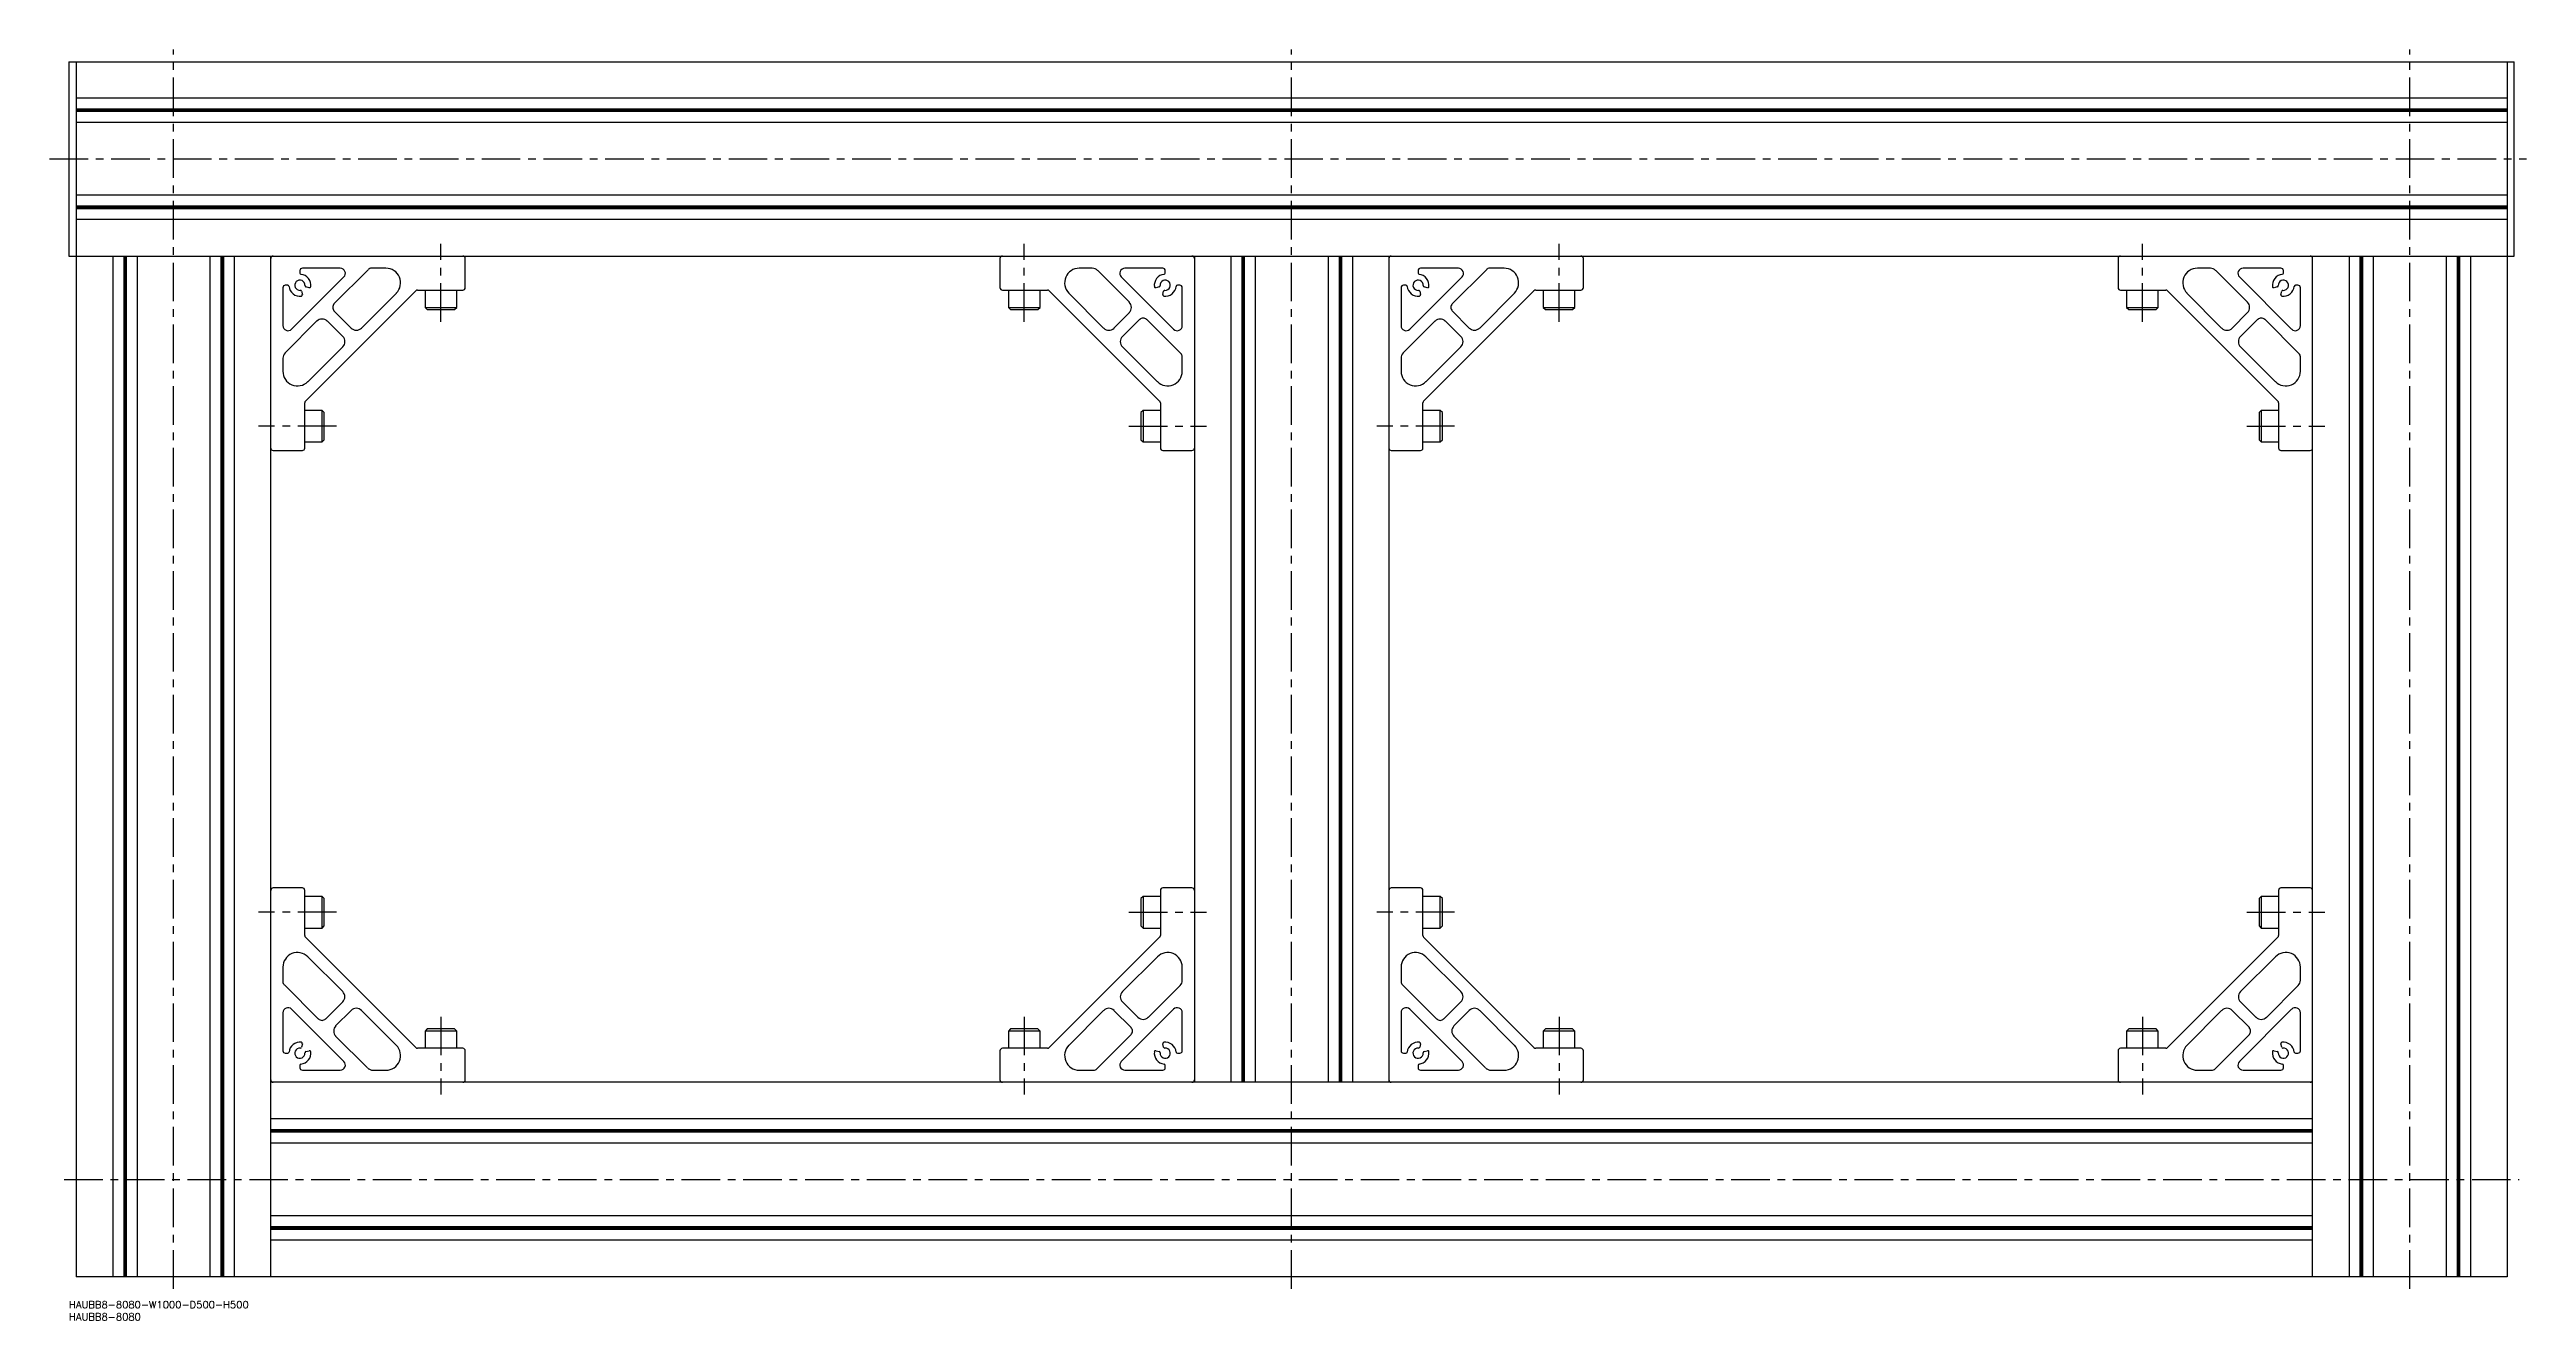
# Model space of a CAD drawing. Extents: x -8 to 1711, y -8 to 1075.
# Drawn here: x -8 to 1011, y -8 to 515 of the extents above; entities that cross this region are included whole.
import ezdxf

# ---------------------------------------------------------------- set-up
doc = ezdxf.new("R2010")
doc.units = 0
doc.header["$LTSCALE"] = 0.5
doc.linetypes.add('CENTER', pattern=[50.8, 31.75, -6.35, 6.35, -6.35])
for name, color, linetype in [('MSM_CENTER', 1, 'CENTER'), ('MSM_CONTINUOUS', 7, 'CONTINUOUS'), ('MSM_PART_NUMBER', 7, 'CONTINUOUS')]:
    doc.layers.add(name, color=color, linetype=linetype)
doc.styles.get("Standard").update_dxf_attribs({"font": 'txt.shx', "height": 3, "bigfont": 'bigfont.shx'})

# ---------------------------------------------------------------- blocks, each defined once
blk = doc.blocks.new('*U8')
at = {"layer": 'MSM_PART_NUMBER'}
blk.add_text('HAUBB8-8080-W1000-D500-H500', height=3, dxfattribs=at).set_placement((0, -3))
blk = doc.blocks.new('*U9')
at = {"layer": 'MSM_PART_NUMBER'}
blk.add_text('HAUBB8-8080', height=3, dxfattribs=at).set_placement((0, -8))

msp = doc.modelspace()

# ---------------------------------------------------------------- linework, layer by layer
at = {"layer": 'MSM_CENTER'}
for p, q in [((43, 5), (43, 515)), ((503, 5), (503, 515)), ((963, 5), (963, 515)), ((-8, 470), (1011, 470)), ((153, 403), (153, 435)), ((393, 403), (393, 435)), ((613, 403), (613, 435)), ((853, 403), (853, 435)), ((110, 360), (78, 360)), ((436, 360), (468, 360)), ((570, 360), (538, 360)), ((896, 360), (928, 360)), ((110, 160), (78, 160)), ((436, 160), (468, 160)), ((570, 160), (538, 160)), ((896, 160), (928, 160)), ((153, 117), (153, 85)), ((393, 117), (393, 85)), ((613, 117), (613, 85)), ((853, 117), (853, 85)), ((-2, 50), (1008, 50))]:
    msp.add_line(p, q, dxfattribs=at)
at = {"layer": 'MSM_CONTINUOUS'}
for p, q in [((0, 510), (1006, 510)), ((0, 510), (0, 430)), ((3, 510), (3, 10)), ((1003, 510), (1003, 10)), ((1006, 430), (1006, 510)), ((1003, 495), (3, 495)), ((1003, 490.5), (3, 490.5)), ((1003, 490), (3, 490)), ((1003, 489.5), (3, 489.5)), ((1003, 485), (3, 485)), ((1003, 455), (3, 455)), ((1003, 450.5), (3, 450.5)), ((1003, 450), (3, 450)), ((1003, 449.5), (3, 449.5)), ((1003, 445), (3, 445)), ((0, 430), (1006, 430)), ((18, 430), (18, 10)), ((22.5, 430), (22.5, 10)), ((23, 430), (23, 10)), ((23.5, 430), (23.5, 10)), ((28, 430), (28, 10)), ((58, 430), (58, 10)), ((62.5, 430), (62.5, 10)), ((63, 430), (63, 10)), ((63.5, 430), (63.5, 10)), ((68, 430), (68, 10)), ((83, 10), (83, 430)), ((163, 417), (163, 429)), ((383, 429), (383, 417)), ((463, 430), (463, 90)), ((478, 430), (478, 90)), ((482.5, 430), (482.5, 90)), ((483, 430), (483, 90)), ((483.5, 430), (483.5, 90)), ((488, 430), (488, 90)), ((518, 430), (518, 90)), ((522.5, 430), (522.5, 90)), ((523, 430), (523, 90)), ((523.5, 430), (523.5, 90)), ((528, 430), (528, 90)), ((543, 430), (543, 90)), ((623, 417), (623, 429)), ((843, 429), (843, 417)), ((923, 10), (923, 430)), ((938, 430), (938, 10)), ((942.5, 430), (942.5, 10)), ((943, 430), (943, 10)), ((943.5, 430), (943.5, 10)), ((948, 430), (948, 10)), ((978, 430), (978, 10)), ((982.5, 430), (982.5, 10)), ((983, 430), (983, 10)), ((983.5, 430), (983.5, 10)), ((988, 430), (988, 10)), ((90, 418), (89, 418)), ((91.6, 399.9), (113.1, 421.4)), ((95, 424), (95, 423)), ((111.6, 425), (96, 425)), ((123.1, 424.4), (109, 410.3)), ((130.4, 425), (124.5, 425)), ((421, 425), (415.6, 425)), ((436.3, 411), (423.2, 424.1)), ((432.9, 421.4), (454.4, 399.9)), ((450, 425), (434.4, 425)), ((451, 423), (451, 424)), ((457, 418), (456, 418)), ((550, 418), (549, 418)), ((551.6, 399.9), (573.1, 421.4)), ((555, 424), (555, 423)), ((571.6, 425), (556, 425)), ((583.1, 424.4), (569, 410.3)), ((590.4, 425), (584.5, 425)), ((881, 425), (875.6, 425)), ((896.3, 411), (883.2, 424.1)), ((892.9, 421.4), (914.4, 399.9)), ((910, 425), (894.4, 425)), ((911, 423), (911, 424)), ((917, 418), (916, 418)), ((88, 417), (88, 401.4)), ((95.7, 415.5), (96, 414.2)), ((97.3, 370.3), (142.7, 415.7)), ((98.8, 417), (97.5, 417.3)), ((120.4, 400.4), (134.7, 414.8)), ((143.4, 416), (162, 416)), ((146.5, 416), (146.5, 408.9)), ((146.5, 408.9), (147.4, 408)), ((146.5, 408.9), (159.5, 408.9)), ((147.4, 408), (158.6, 408)), ((158.6, 408), (159.5, 408.9)), ((159.5, 408.9), (159.5, 416)), ((384, 416), (402.6, 416)), ((386.5, 416), (399.5, 416)), ((386.5, 416), (386.5, 408.9)), ((386.5, 408.9), (399.5, 408.9)), ((386.5, 408.9), (387.4, 408)), ((387.4, 408), (398.6, 408)), ((398.6, 408), (399.5, 408.9)), ((399.5, 408.9), (399.5, 416)), ((403.3, 415.7), (448.7, 370.3)), ((411.3, 414.8), (425.6, 400.4)), ((448.5, 417.3), (447.2, 417)), ((450, 414.2), (450.3, 415.5)), ((458, 401.4), (458, 417)), ((548, 417), (548, 401.4)), ((555.7, 415.5), (556, 414.2)), ((557.3, 370.3), (602.7, 415.7)), ((558.8, 417), (557.5, 417.3)), ((580.4, 400.4), (594.7, 414.8)), ((603.4, 416), (622, 416)), ((606.5, 416), (606.5, 408.9)), ((606.5, 408.9), (607.4, 408)), ((606.5, 408.9), (619.5, 408.9)), ((607.4, 408), (618.6, 408)), ((618.6, 408), (619.5, 408.9)), ((619.5, 408.9), (619.5, 416)), ((844, 416), (862.6, 416)), ((846.5, 416), (859.5, 416)), ((846.5, 416), (846.5, 408.9)), ((846.5, 408.9), (859.5, 408.9)), ((846.5, 408.9), (847.4, 408)), ((847.4, 408), (858.6, 408)), ((858.6, 408), (859.5, 408.9)), ((859.5, 408.9), (859.5, 416)), ((863.3, 415.7), (908.7, 370.3)), ((871.3, 414.8), (885.6, 400.4)), ((908.5, 417.3), (907.2, 417)), ((910, 414.2), (910.3, 415.5)), ((918, 401.4), (918, 417)), ((102, 403.3), (88.9, 390.2)), ((112.6, 396.9), (106.2, 403.3)), ((109, 407.5), (116.1, 400.4)), ((429.9, 400.4), (436.3, 406.8)), ((440.5, 404), (433.4, 396.9)), ((457.4, 389.9), (443.3, 404)), ((562, 403.3), (548.9, 390.2)), ((572.6, 396.9), (566.2, 403.3)), ((569, 407.5), (576.1, 400.4)), ((889.9, 400.4), (896.3, 406.8)), ((900.5, 404), (893.4, 396.9)), ((917.4, 389.9), (903.3, 404)), ((88, 388), (88, 382.6)), ((98.2, 378.3), (112.6, 392.6)), ((433.4, 392.6), (447.8, 378.3)), ((458, 382.6), (458, 388.5)), ((548, 388), (548, 382.6)), ((558.2, 378.3), (572.6, 392.6)), ((893.4, 392.6), (907.8, 378.3)), ((918, 382.6), (918, 388.5)), ((97, 351), (97, 369.6)), ((449, 369.6), (449, 351)), ((557, 351), (557, 369.6)), ((909, 369.6), (909, 351)), ((97, 353.5), (97, 366.5)), ((104.1, 366.5), (97, 366.5)), ((104.1, 353.5), (104.1, 366.5)), ((105, 365.6), (104.1, 366.5)), ((105, 354.4), (105, 365.6)), ((441.9, 366.5), (441, 365.6)), ((441, 365.6), (441, 354.4)), ((441.9, 366.5), (441.9, 353.5)), ((449, 366.5), (441.9, 366.5)), ((557, 353.5), (557, 366.5)), ((564.1, 366.5), (557, 366.5)), ((564.1, 353.5), (564.1, 366.5)), ((565, 365.6), (564.1, 366.5)), ((565, 354.4), (565, 365.6)), ((901.9, 366.5), (901, 365.6)), ((901, 365.6), (901, 354.4)), ((901.9, 366.5), (901.9, 353.5)), ((909, 366.5), (901.9, 366.5)), ((84, 350), (96, 350)), ((97, 353.5), (104.1, 353.5)), ((104.1, 353.5), (105, 354.4)), ((441, 354.4), (441.9, 353.5)), ((441.9, 353.5), (449, 353.5)), ((450, 350), (462, 350)), ((544, 350), (556, 350)), ((557, 353.5), (564.1, 353.5)), ((564.1, 353.5), (565, 354.4)), ((901, 354.4), (901.9, 353.5)), ((901.9, 353.5), (909, 353.5)), ((910, 350), (922, 350)), ((96, 170), (84, 170)), ((97, 150.4), (97, 169)), ((104.1, 166.5), (97, 166.5)), ((105, 165.6), (104.1, 166.5)), ((104.1, 153.5), (104.1, 166.5)), ((105, 154.4), (105, 165.6)), ((441.9, 166.5), (441, 165.6)), ((441, 165.6), (441, 154.4)), ((449, 166.5), (441.9, 166.5)), ((441.9, 166.5), (441.9, 153.5)), ((449, 169), (449, 150.4)), ((449, 166.5), (449, 153.5)), ((462, 170), (450, 170)), ((556, 170), (544, 170)), ((557, 150.4), (557, 169)), ((564.1, 166.5), (557, 166.5)), ((565, 165.6), (564.1, 166.5)), ((564.1, 153.5), (564.1, 166.5)), ((565, 154.4), (565, 165.6)), ((901.9, 166.5), (901, 165.6)), ((901, 165.6), (901, 154.4)), ((909, 166.5), (901.9, 166.5)), ((901.9, 166.5), (901.9, 153.5)), ((909, 169), (909, 150.4)), ((909, 166.5), (909, 153.5)), ((922, 170), (910, 170)), ((97, 153.5), (104.1, 153.5)), ((104.1, 153.5), (105, 154.4)), ((441, 154.4), (441.9, 153.5)), ((441.9, 153.5), (449, 153.5)), ((557, 153.5), (564.1, 153.5)), ((564.1, 153.5), (565, 154.4)), ((901, 154.4), (901.9, 153.5)), ((901.9, 153.5), (909, 153.5)), ((142.7, 104.3), (97.3, 149.7)), ((448.7, 149.7), (403.3, 104.3)), ((602.7, 104.3), (557.3, 149.7)), ((908.7, 149.7), (863.3, 104.3)), ((88, 137.4), (88, 131.5)), ((112.6, 127.4), (98.2, 141.7)), ((447.8, 141.7), (433.4, 127.4)), ((458, 132), (458, 137.4)), ((548, 137.4), (548, 131.5)), ((572.6, 127.4), (558.2, 141.7)), ((907.8, 141.7), (893.4, 127.4)), ((918, 132), (918, 137.4)), ((88.6, 130.1), (102.7, 116)), ((105.5, 116), (112.6, 123.1)), ((433.4, 123.1), (439.8, 116.7)), ((444, 116.7), (457.1, 129.8)), ((548.6, 130.1), (562.7, 116)), ((565.5, 116), (572.6, 123.1)), ((893.4, 123.1), (899.8, 116.7)), ((904, 116.7), (917.1, 129.8)), ((88, 118.6), (88, 103)), ((113.1, 98.6), (91.6, 120.1)), ((116.1, 119.6), (109.7, 113.2)), ((134.7, 105.2), (120.4, 119.6)), ((425.6, 119.6), (411.3, 105.2)), ((437, 112.5), (429.9, 119.6)), ((454.4, 120.1), (432.9, 98.6)), ((458, 103), (458, 118.6)), ((548, 118.6), (548, 103)), ((573.1, 98.6), (551.6, 120.1)), ((576.1, 119.6), (569.7, 113.2)), ((594.7, 105.2), (580.4, 119.6)), ((885.6, 119.6), (871.3, 105.2)), ((897, 112.5), (889.9, 119.6)), ((914.4, 120.1), (892.9, 98.6)), ((918, 103), (918, 118.6)), ((89, 102), (90, 102)), ((96, 105.8), (95.7, 104.5)), ((97.5, 102.7), (98.8, 103)), ((109.7, 109), (122.8, 95.9)), ((162, 104), (143.4, 104)), ((147.4, 112), (146.5, 111.1)), ((146.5, 111.1), (146.5, 104)), ((159.5, 111.1), (146.5, 111.1)), ((159.5, 104), (146.5, 104)), ((158.6, 112), (147.4, 112)), ((159.5, 111.1), (158.6, 112)), ((159.5, 104), (159.5, 111.1)), ((163, 91), (163, 103)), ((383, 103), (383, 91)), ((402.6, 104), (384, 104)), ((387.4, 112), (386.5, 111.1)), ((399.5, 111.1), (386.5, 111.1)), ((386.5, 111.1), (386.5, 104)), ((398.6, 112), (387.4, 112)), ((399.5, 111.1), (398.6, 112)), ((399.5, 104), (399.5, 111.1)), ((422.9, 95.6), (437, 109.7)), ((447.2, 103), (448.5, 102.7)), ((450.3, 104.5), (450, 105.8)), ((456, 102), (457, 102)), ((549, 102), (550, 102)), ((556, 105.8), (555.7, 104.5)), ((557.5, 102.7), (558.8, 103)), ((569.7, 109), (582.8, 95.9)), ((622, 104), (603.4, 104)), ((607.4, 112), (606.5, 111.1)), ((606.5, 111.1), (606.5, 104)), ((619.5, 111.1), (606.5, 111.1)), ((619.5, 104), (606.5, 104)), ((618.6, 112), (607.4, 112)), ((619.5, 111.1), (618.6, 112)), ((619.5, 104), (619.5, 111.1)), ((623, 91), (623, 103)), ((843, 103), (843, 91)), ((862.6, 104), (844, 104)), ((847.4, 112), (846.5, 111.1)), ((859.5, 111.1), (846.5, 111.1)), ((846.5, 111.1), (846.5, 104)), ((858.6, 112), (847.4, 112)), ((859.5, 111.1), (858.6, 112)), ((859.5, 104), (859.5, 111.1)), ((882.9, 95.6), (897, 109.7)), ((907.2, 103), (908.5, 102.7)), ((910.3, 104.5), (910, 105.8)), ((916, 102), (917, 102)), ((95, 97), (95, 96)), ((96, 95), (111.6, 95)), ((125, 95), (130.4, 95)), ((415.6, 95), (421.5, 95)), ((434.4, 95), (450, 95)), ((451, 96), (451, 97)), ((555, 97), (555, 96)), ((556, 95), (571.6, 95)), ((585, 95), (590.4, 95)), ((875.6, 95), (881.5, 95)), ((894.4, 95), (910, 95)), ((911, 96), (911, 97)), ((923, 90), (83, 90)), ((923, 75), (83, 75)), ((923, 70.5), (83, 70.5)), ((923, 70), (83, 70)), ((923, 69.5), (83, 69.5)), ((923, 65), (83, 65)), ((923, 35), (83, 35)), ((923, 30.5), (83, 30.5)), ((923, 30), (83, 30)), ((923, 29.5), (83, 29.5)), ((923, 25), (83, 25)), ((1003, 10), (3, 10))]:
    msp.add_line(p, q, dxfattribs=at)
for centre, radius, start, end in [((84, 429), 1, 90, 180), ((162, 429), 1, 0, 90), ((384, 429), 1, 90, 180), ((462, 429), 1, 0, 90), ((544, 429), 1, 90, 180), ((622, 429), 1, 0, 90), ((844, 429), 1, 90, 180), ((922, 429), 1, 0, 90), ((89, 417), 1, 90, 180), ((90, 417.5), 0.5, 5.7396, 89.9987), ((95, 418), 2.1, 356.0879, 273.9134), ((96, 424), 1, 90, 180), ((95.5, 423), 0.5, 179.9984, 264.2635), ((95, 418), 4.5, 352.1807, 84.2603), ((97.6, 417.8), 0.5, 176.0879, 255.0001), ((111.6, 422.9), 2.1, 315, 90), ((124.5, 423), 2, 90.0011, 135.0008), ((130.4, 419), 6, 315, 90.0001), ((415.6, 419), 6, 90.0001, 225), ((421, 422), 3, 45.0002, 90.0002), ((434.4, 422.9), 2.1, 90, 225), ((451, 418), 4.5, 95.7391, 187.8199), ((448.4, 417.8), 0.5, 284.9999, 3.9134), ((451, 418), 2.1, 266.0879, 183.9134), ((450, 424), 1, 0, 90), ((450.5, 423), 0.5, 275.7396, 359.9987), ((456, 417.5), 0.5, 89.9984, 174.2635), ((457, 417), 1, 0, 90), ((549, 417), 1, 90, 180), ((550, 417.5), 0.5, 5.7396, 89.9987), ((555, 418), 2.1, 356.0879, 273.9134), ((556, 424), 1, 90, 180), ((555.5, 423), 0.5, 179.9984, 264.2635), ((555, 418), 4.5, 352.1807, 84.2603), ((557.6, 417.8), 0.5, 176.0879, 255.0001), ((571.6, 422.9), 2.1, 315, 90), ((584.5, 423), 2, 90.0011, 135.0008), ((590.4, 419), 6, 315, 90.0001), ((875.6, 419), 6, 90.0001, 225), ((881, 422), 3, 45.0002, 90.0002), ((894.4, 422.9), 2.1, 90, 225), ((911, 418), 4.5, 95.7391, 187.8199), ((908.4, 417.8), 0.5, 284.9999, 3.9134), ((911, 418), 2.1, 266.0879, 183.9134), ((910, 424), 1, 0, 90), ((910.5, 423), 0.5, 275.7396, 359.9987), ((916, 417.5), 0.5, 89.9984, 174.2635), ((917, 417), 1, 0, 90), ((95, 418), 4.5, 185.7391, 277.8199), ((95.2, 415.4), 0.5, 14.9999, 93.9134), ((95.5, 414), 0.5, 277.8225, 14.9997), ((99, 417.5), 0.5, 255.0014, 352.1789), ((110.5, 408.9), 2, 134.9992, 225.0012), ((143.4, 415), 1, 89.9986, 134.9989), ((162, 417), 1, 269.9979, 0), ((384, 417), 1, 180, 270), ((402.6, 415), 1, 45.0005, 90.0008), ((434.1, 408.9), 3, 315.0001, 45.0001), ((447, 417.5), 0.5, 187.8225, 284.9997), ((450.5, 414), 0.5, 165.0014, 262.1789), ((450.8, 415.4), 0.5, 86.0879, 165.0001), ((451, 418), 4.5, 262.1807, 354.2603), ((555, 418), 4.5, 185.7391, 277.8199), ((555.2, 415.4), 0.5, 14.9999, 93.9134), ((555.5, 414), 0.5, 277.8225, 14.9997), ((559, 417.5), 0.5, 255.0014, 352.1789), ((570.5, 408.9), 2, 134.9992, 225.0012), ((603.4, 415), 1, 89.9986, 134.9989), ((622, 417), 1, 269.9979, 0), ((844, 417), 1, 180, 270), ((862.6, 415), 1, 45.0005, 90.0008), ((894.1, 408.9), 3, 315.0001, 45.0001), ((907, 417.5), 0.5, 187.8225, 284.9997), ((910.5, 414), 0.5, 165.0014, 262.1789), ((910.8, 415.4), 0.5, 86.0879, 165.0001), ((911, 418), 4.5, 262.1807, 354.2603), ((90.1, 401.4), 2.1, 180, 315), ((104.1, 401.1), 3, 45.0001, 135.0001), ((118.2, 402.5), 3, 225.0001, 315.0002), ((427.8, 402.5), 3, 225.0005, 314.9993), ((441.9, 402.5), 2, 44.9992, 135.0012), ((455.9, 401.4), 2.1, 225, 0), ((550.1, 401.4), 2.1, 180, 315), ((564.1, 401.1), 3, 45.0001, 135.0001), ((578.2, 402.5), 3, 225.0001, 315.0002), ((887.8, 402.5), 3, 225.0005, 314.9993), ((901.9, 402.5), 2, 44.9992, 135.0012), ((915.9, 401.4), 2.1, 225, 0), ((91, 388), 3, 135.0002, 180.0002), ((110.5, 394.8), 3, 315.0005, 44.9993), ((435.5, 394.8), 3, 135.0001, 225.0002), ((456, 388.5), 2, 0.0011, 45.0008), ((551, 388), 3, 135.0002, 180.0002), ((570.5, 394.8), 3, 315.0005, 44.9993), ((895.5, 394.8), 3, 135.0001, 225.0002), ((916, 388.5), 2, 0.0011, 45.0008), ((94, 382.6), 6, 180.0001, 315), ((452, 382.6), 6, 225, 0.0001), ((554, 382.6), 6, 180.0001, 315), ((912, 382.6), 6, 225, 0.0001), ((98, 369.6), 1, 135.0005, 180.0008), ((448, 369.6), 1, 359.9986, 44.9989), ((558, 369.6), 1, 135.0005, 180.0008), ((908, 369.6), 1, 359.9986, 44.9989), ((84, 351), 1, 180, 270), ((96, 351), 1, 270, 0), ((450, 351), 1, 179.9979, 270), ((462, 351), 1, 270, 0), ((544, 351), 1, 180, 270), ((556, 351), 1, 270, 0), ((910, 351), 1, 179.9979, 270), ((922, 351), 1, 270, 0), ((84, 169), 1, 90, 180), ((96, 169), 1, 359.9979, 90), ((450, 169), 1, 90, 180), ((462, 169), 1, 0, 90), ((544, 169), 1, 90, 180), ((556, 169), 1, 359.9979, 90), ((910, 169), 1, 90, 180), ((922, 169), 1, 0, 90), ((94, 137.4), 6, 45, 180.0001), ((98, 150.4), 1, 179.9986, 224.9989), ((452, 137.4), 6, 0.0001, 135), ((448, 150.4), 1, 315.0005, 0.0008), ((554, 137.4), 6, 45, 180.0001), ((558, 150.4), 1, 179.9986, 224.9989), ((912, 137.4), 6, 0.0001, 135), ((908, 150.4), 1, 315.0005, 0.0008), ((90, 131.5), 2, 180.0011, 225.0008), ((110.5, 125.2), 3, 315.0001, 45.0002), ((435.5, 125.2), 3, 135.0005, 224.9993), ((455, 132), 3, 315.0002, 0.0002), ((550, 131.5), 2, 180.0011, 225.0008), ((570.5, 125.2), 3, 315.0001, 45.0002), ((895.5, 125.2), 3, 135.0005, 224.9993), ((915, 132), 3, 315.0002, 0.0002), ((90.1, 118.6), 2.1, 45, 180), ((104.1, 117.5), 2, 224.9992, 315.0012), ((111.9, 111.1), 3, 135.0001, 225.0001), ((118.2, 117.5), 3, 45.0005, 134.9993), ((427.8, 117.5), 3, 45.0001, 135.0002), ((435.5, 111.1), 2, 314.9992, 45.0012), ((441.9, 118.9), 3, 225.0001, 315.0001), ((455.9, 118.6), 2.1, 0, 135), ((550.1, 118.6), 2.1, 45, 180), ((564.1, 117.5), 2, 224.9992, 315.0012), ((571.9, 111.1), 3, 135.0001, 225.0001), ((578.2, 117.5), 3, 45.0005, 134.9993), ((887.8, 117.5), 3, 45.0001, 135.0002), ((895.5, 111.1), 2, 314.9992, 45.0012), ((901.9, 118.9), 3, 225.0001, 315.0001), ((915.9, 118.6), 2.1, 0, 135), ((89, 103), 1, 180, 270), ((90, 102.5), 0.5, 269.9984, 354.2635), ((95, 102), 4.5, 82.1807, 174.2603), ((95, 102), 2.1, 86.0879, 3.9134), ((95.2, 104.6), 0.5, 266.0879, 345.0001), ((95, 102), 4.5, 275.7391, 7.8199), ((95.5, 106), 0.5, 345.0014, 82.1789), ((97.6, 102.2), 0.5, 104.9999, 183.9134), ((99, 102.5), 0.5, 7.8225, 104.9997), ((130.4, 101), 6, 270.0001, 45), ((143.4, 105), 1, 225.0005, 270.0008), ((162, 103), 1, 0, 90), ((384, 103), 1, 89.9979, 180), ((402.6, 105), 1, 269.9986, 314.9989), ((415.6, 101), 6, 135, 270.0001), ((447, 102.5), 0.5, 75.0014, 172.1789), ((451, 102), 4.5, 172.1807, 264.2603), ((448.4, 102.2), 0.5, 356.0879, 75.0001), ((451, 102), 2.1, 176.0879, 93.9134), ((450.5, 106), 0.5, 97.8225, 194.9997), ((450.8, 104.6), 0.5, 194.9999, 273.9134), ((451, 102), 4.5, 5.7391, 97.8199), ((456, 102.5), 0.5, 185.7396, 269.9987), ((457, 103), 1, 270, 0), ((549, 103), 1, 180, 270), ((550, 102.5), 0.5, 269.9984, 354.2635), ((555, 102), 4.5, 82.1807, 174.2603), ((555, 102), 2.1, 86.0879, 3.9134), ((555.2, 104.6), 0.5, 266.0879, 345.0001), ((555, 102), 4.5, 275.7391, 7.8199), ((555.5, 106), 0.5, 345.0014, 82.1789), ((557.6, 102.2), 0.5, 104.9999, 183.9134), ((559, 102.5), 0.5, 7.8225, 104.9997), ((590.4, 101), 6, 270.0001, 45), ((603.4, 105), 1, 225.0005, 270.0008), ((622, 103), 1, 0, 90), ((844, 103), 1, 89.9979, 180), ((862.6, 105), 1, 269.9986, 314.9989), ((875.6, 101), 6, 135, 270.0001), ((907, 102.5), 0.5, 75.0014, 172.1789), ((911, 102), 4.5, 172.1807, 264.2603), ((908.4, 102.2), 0.5, 356.0879, 75.0001), ((911, 102), 2.1, 176.0879, 93.9134), ((910.5, 106), 0.5, 97.8225, 194.9997), ((910.8, 104.6), 0.5, 194.9999, 273.9134), ((911, 102), 4.5, 5.7391, 97.8199), ((916, 102.5), 0.5, 185.7396, 269.9987), ((917, 103), 1, 270, 0), ((95.5, 97), 0.5, 95.7396, 179.9987), ((96, 96), 1, 180, 270), ((111.6, 97.1), 2.1, 270, 45), ((125, 98), 3, 225.0002, 270.0002), ((421.5, 97), 2, 270.0011, 315.0008), ((434.4, 97.1), 2.1, 135, 270), ((450, 96), 1, 270, 0), ((450.5, 97), 0.5, 359.9984, 84.2635), ((555.5, 97), 0.5, 95.7396, 179.9987), ((556, 96), 1, 180, 270), ((571.6, 97.1), 2.1, 270, 45), ((585, 98), 3, 225.0002, 270.0002), ((881.5, 97), 2, 270.0011, 315.0008), ((894.4, 97.1), 2.1, 135, 270), ((910, 96), 1, 270, 0), ((910.5, 97), 0.5, 359.9984, 84.2635), ((84, 91), 1, 180, 270), ((162, 91), 1, 270, 0), ((384, 91), 1, 180, 270), ((462, 91), 1, 270, 0), ((544, 91), 1, 180, 270), ((622, 91), 1, 270, 0), ((844, 91), 1, 180, 270), ((922, 91), 1, 270, 0)]:
    msp.add_arc(centre, radius, start, end, dxfattribs=at)

# ---------------------------------------------------------------- block references
for name in ['*U8', '*U9']:
    msp.add_blockref(name, (0, 0), dxfattribs=at)

doc.saveas('drawing.dxf')
